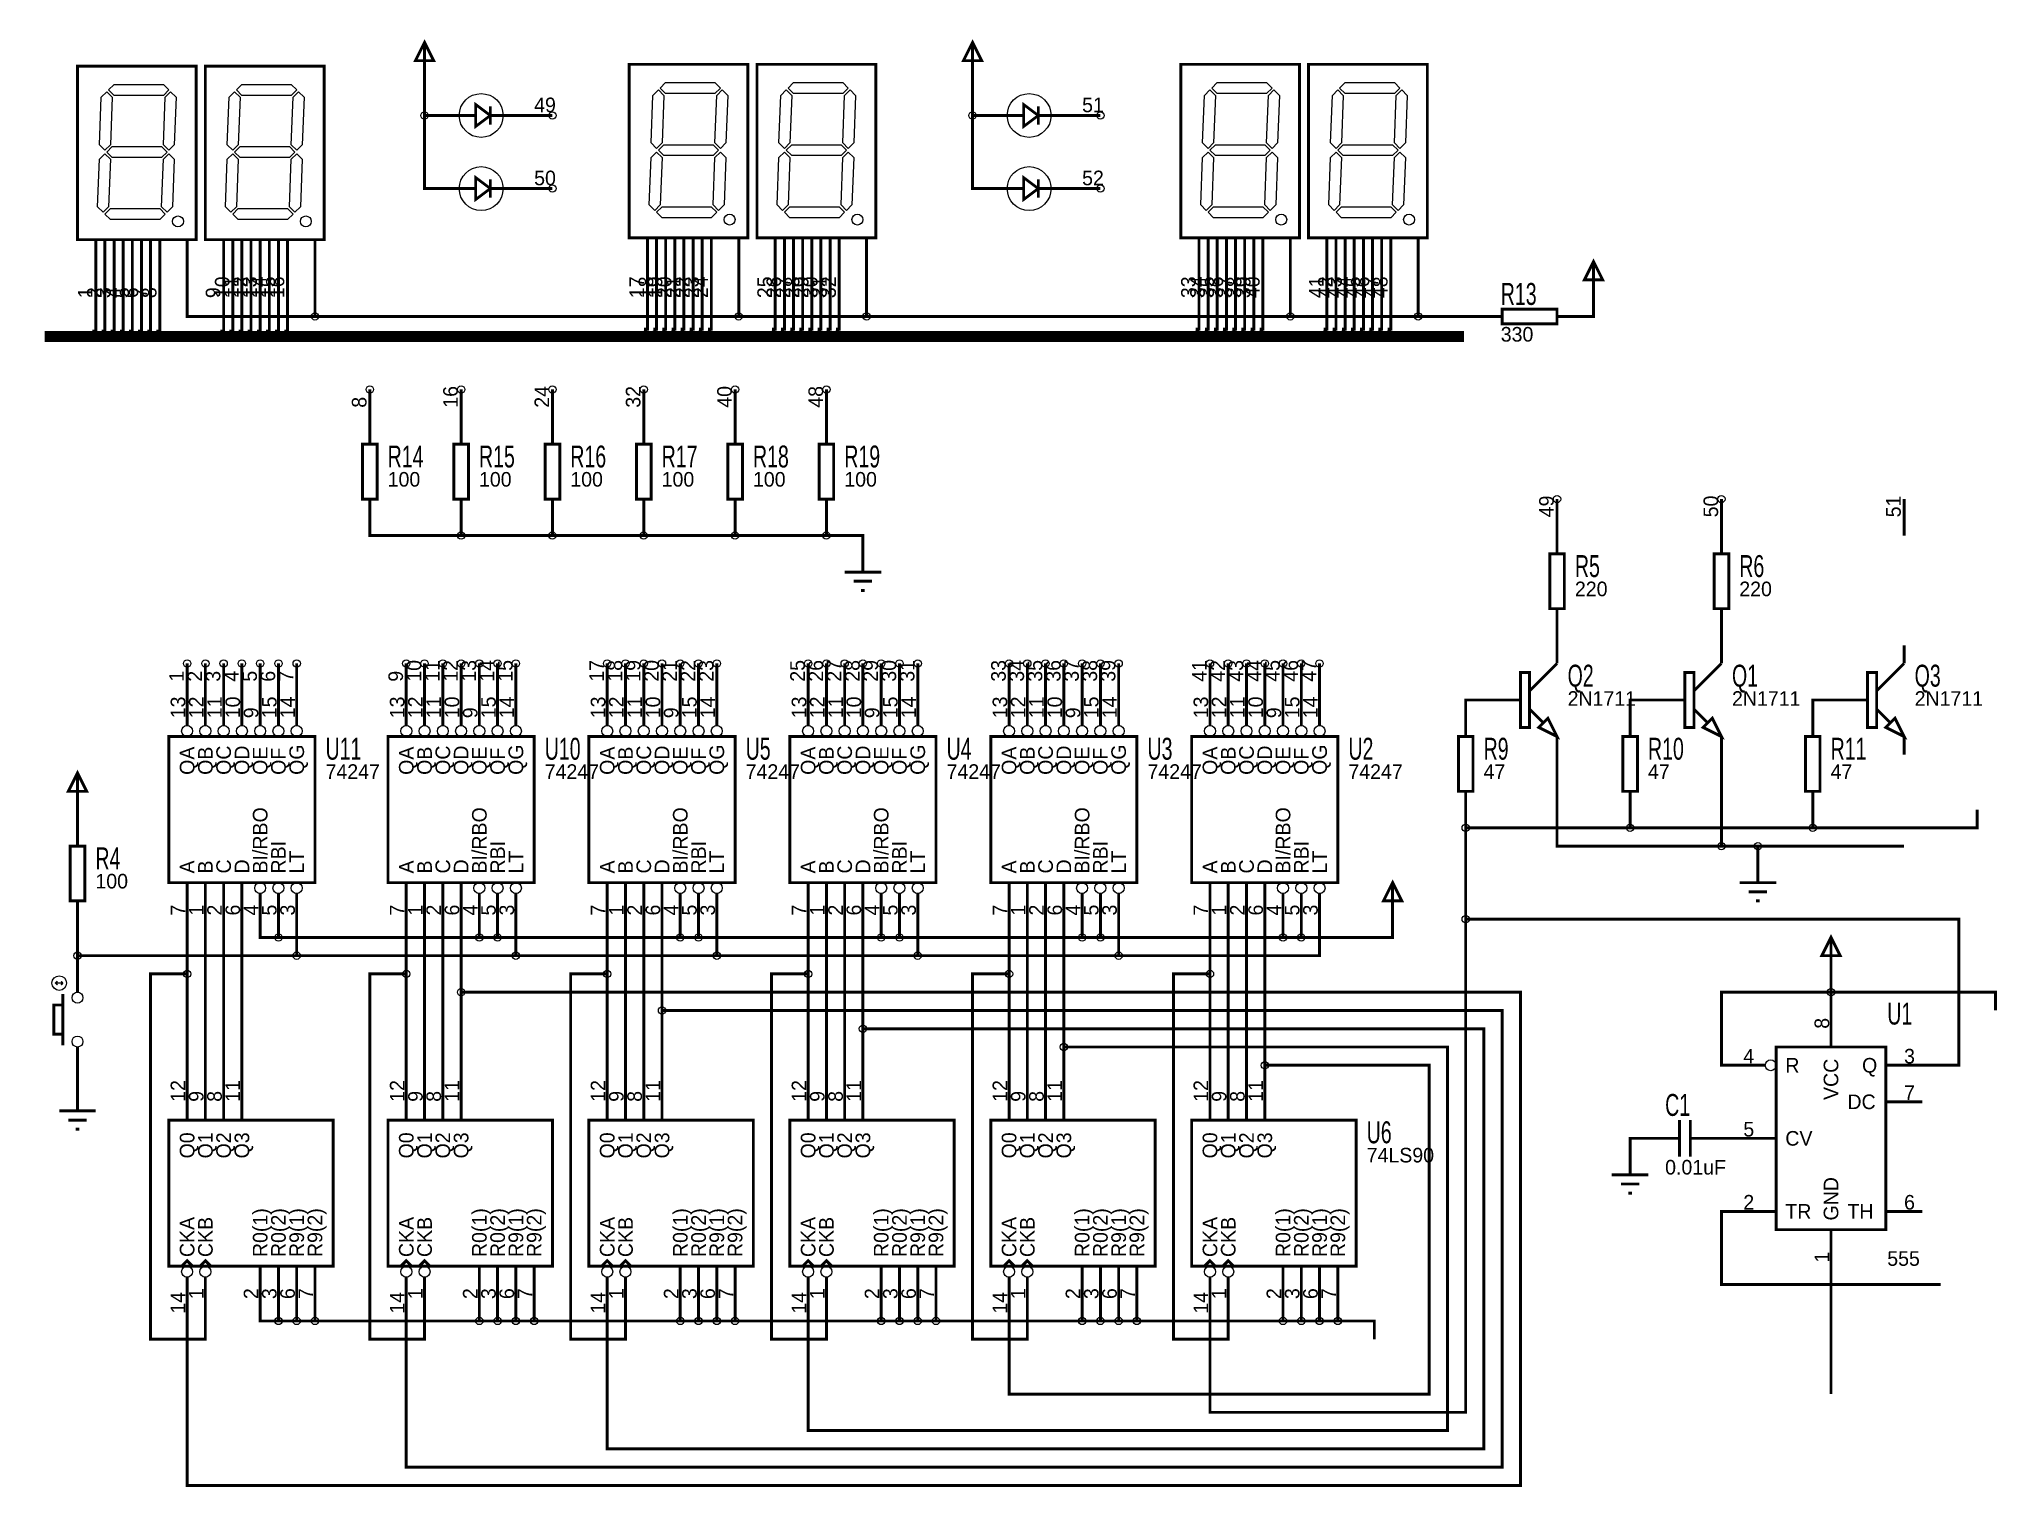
# Model space of a CAD drawing. Header units: inches. Extents: x -5.1 to 5.6, y -4.4 to 3.5.
import ezdxf

# ---------------------------------------------------------------- set-up
doc = ezdxf.new("R2010")
doc.units = ezdxf.units.IN
doc.layers.get('0').update_dxf_attribs({"linetype": 'CONTINUOUS'})

msp = doc.modelspace()

# ---------------------------------------------------------------- texts
for s, p in [('49', (-2.4, 3.118)), ('51', (0.6, 3.118)), ('50', (-2.4, 2.718)), ('52', (0.6, 2.718)), ('330', (2.892, 1.862)), ('100', (-3.202, 1.068)), ('100', (-2.702, 1.068)), ('100', (-2.202, 1.068)), ('100', (-1.702, 1.068)), ('100', (-1.202, 1.068)), ('100', (-0.702, 1.068)), ('220', (3.298, 0.468)), ('220', (4.198, 0.468)), ('2N1711', (3.258, -0.132)), ('2N1711', (4.158, -0.132)), ('2N1711', (5.158, -0.132)), ('74247', (-3.542, -0.532)), ('74247', (-2.342, -0.532)), ('74247', (-1.242, -0.532)), ('74247', (-0.142, -0.532)), ('74247', (0.958, -0.532)), ('74247', (2.058, -0.532)), ('47', (2.798, -0.532)), ('47', (3.698, -0.532)), ('47', (4.698, -0.532)), ('100', (-4.802, -1.132)), ('4', (4.22, -2.09)), ('3', (5.1, -2.09)), ('R', (4.45, -2.14)), ('Q', (4.87, -2.14)), ('7', (5.1, -2.29)), ('DC', (4.79, -2.34)), ('5', (4.22, -2.49)), ('CV', (4.45, -2.54)), ('74LS90', (2.158, -2.632)), ('0.01uF', (3.792, -2.698)), ('2', (4.22, -2.89)), ('TR', (4.45, -2.94)), ('TH', (4.79, -2.94)), ('6', (5.1, -2.89)), ('555', (5.008, -3.198))]:
    msp.add_text(s, height=0.08).set_placement(p)
for s, p in [('1', (-4.818, 2.1)), ('2', (-4.768, 2.1)), ('3', (-4.718, 2.1)), ('4', (-4.668, 2.1)), ('5', (-4.618, 2.1)), ('6', (-4.568, 2.1)), ('7', (-4.518, 2.1)), ('8', (-4.468, 2.1)), ('9', (-4.118, 2.1)), ('10', (-4.068, 2.1)), ('11', (-4.018, 2.1)), ('12', (-3.968, 2.1)), ('13', (-3.918, 2.1)), ('14', (-3.868, 2.1)), ('15', (-3.818, 2.1)), ('16', (-3.768, 2.1)), ('17', (-1.798, 2.1)), ('18', (-1.748, 2.1)), ('19', (-1.698, 2.1)), ('20', (-1.648, 2.1)), ('21', (-1.598, 2.1)), ('22', (-1.548, 2.1)), ('23', (-1.498, 2.1)), ('24', (-1.448, 2.1)), ('25', (-1.098, 2.1)), ('26', (-1.048, 2.1)), ('27', (-0.998, 2.1)), ('28', (-0.948, 2.1)), ('29', (-0.898, 2.1)), ('30', (-0.848, 2.1)), ('31', (-0.798, 2.1)), ('32', (-0.748, 2.1)), ('33', (1.222, 2.1)), ('34', (1.272, 2.1)), ('35', (1.322, 2.1)), ('36', (1.372, 2.1)), ('37', (1.422, 2.1)), ('38', (1.472, 2.1)), ('39', (1.522, 2.1)), ('40', (1.572, 2.1)), ('41', (1.922, 2.1)), ('42', (1.972, 2.1)), ('43', (2.022, 2.1)), ('44', (2.072, 2.1)), ('45', (2.122, 2.1)), ('46', (2.172, 2.1)), ('47', (2.222, 2.1)), ('48', (2.272, 2.1)), ('16', (-2.818, 1.5)), ('24', (-2.318, 1.5)), ('32', (-1.818, 1.5)), ('40', (-1.318, 1.5)), ('48', (-0.818, 1.5)), ('8', (-3.318, 1.5)), ('49', (3.182, 0.9)), ('50', (4.082, 0.9)), ('51', (5.082, 0.9)), ('10', (-3.018, 0)), ('11', (-2.918, 0)), ('12', (-2.818, 0)), ('13', (-2.718, 0)), ('14', (-2.618, 0)), ('15', (-2.518, 0)), ('17', (-2.018, 0)), ('18', (-1.918, 0)), ('19', (-1.818, 0)), ('20', (-1.718, 0)), ('21', (-1.618, 0)), ('22', (-1.518, 0)), ('23', (-1.418, 0)), ('25', (-0.918, 0)), ('26', (-0.818, 0)), ('27', (-0.718, 0)), ('28', (-0.618, 0)), ('29', (-0.518, 0)), ('30', (-0.418, 0)), ('31', (-0.318, 0)), ('33', (0.182, 0)), ('34', (0.282, 0)), ('35', (0.382, 0)), ('36', (0.482, 0)), ('37', (0.582, 0)), ('38', (0.682, 0)), ('39', (0.782, 0)), ('41', (1.282, 0)), ('42', (1.382, 0)), ('43', (1.482, 0)), ('44', (1.582, 0)), ('45', (1.682, 0)), ('46', (1.782, 0)), ('47', (1.882, 0)), ('1', (-4.318, 0)), ('2', (-4.218, 0)), ('3', (-4.118, 0)), ('4', (-4.018, 0)), ('5', (-3.918, 0)), ('6', (-3.818, 0)), ('7', (-3.718, 0)), ('9', (-3.118, 0)), ('13', (-4.31, -0.2)), ('12', (-4.21, -0.2)), ('11', (-4.11, -0.2)), ('10', (-4.01, -0.2)), ('15', (-3.81, -0.2)), ('14', (-3.71, -0.2)), ('13', (-3.11, -0.2)), ('12', (-3.01, -0.2)), ('11', (-2.91, -0.2)), ('10', (-2.81, -0.2)), ('15', (-2.61, -0.2)), ('14', (-2.51, -0.2)), ('13', (-2.01, -0.2)), ('12', (-1.91, -0.2)), ('11', (-1.81, -0.2)), ('10', (-1.71, -0.2)), ('15', (-1.51, -0.2)), ('14', (-1.41, -0.2)), ('13', (-0.91, -0.2)), ('12', (-0.81, -0.2)), ('11', (-0.71, -0.2)), ('10', (-0.61, -0.2)), ('15', (-0.41, -0.2)), ('14', (-0.31, -0.2)), ('13', (0.19, -0.2)), ('12', (0.29, -0.2)), ('11', (0.39, -0.2)), ('10', (0.49, -0.2)), ('15', (0.69, -0.2)), ('14', (0.79, -0.2)), ('13', (1.29, -0.2)), ('12', (1.39, -0.2)), ('11', (1.49, -0.2)), ('10', (1.59, -0.2)), ('15', (1.79, -0.2)), ('14', (1.89, -0.2)), ('9', (-3.91, -0.2)), ('9', (-2.71, -0.2)), ('9', (-1.61, -0.2)), ('9', (-0.51, -0.2)), ('9', (0.59, -0.2)), ('9', (1.69, -0.2)), ('QA', (-4.26, -0.51)), ('QB', (-4.16, -0.51)), ('QC', (-4.06, -0.51)), ('QD', (-3.96, -0.51)), ('QE', (-3.86, -0.51)), ('QF', (-3.76, -0.51)), ('QG', (-3.66, -0.51)), ('QA', (-3.06, -0.51)), ('QB', (-2.96, -0.51)), ('QC', (-2.86, -0.51)), ('QD', (-2.76, -0.51)), ('QE', (-2.66, -0.51)), ('QF', (-2.56, -0.51)), ('QG', (-2.46, -0.51)), ('QA', (-1.96, -0.51)), ('QB', (-1.86, -0.51)), ('QC', (-1.76, -0.51)), ('QD', (-1.66, -0.51)), ('QE', (-1.56, -0.51)), ('QF', (-1.46, -0.51)), ('QG', (-1.36, -0.51)), ('QA', (-0.86, -0.51)), ('QB', (-0.76, -0.51)), ('QC', (-0.66, -0.51)), ('QD', (-0.56, -0.51)), ('QE', (-0.46, -0.51)), ('QF', (-0.36, -0.51)), ('QG', (-0.26, -0.51)), ('QA', (0.24, -0.51)), ('QB', (0.34, -0.51)), ('QC', (0.44, -0.51)), ('QD', (0.54, -0.51)), ('QE', (0.64, -0.51)), ('QF', (0.74, -0.51)), ('QG', (0.84, -0.51)), ('QA', (1.34, -0.51)), ('QB', (1.44, -0.51)), ('QC', (1.54, -0.51)), ('QD', (1.64, -0.51)), ('QE', (1.74, -0.51)), ('QF', (1.84, -0.51)), ('QG', (1.94, -0.51)), ('BI/RBO', (-3.86, -1.05)), ('BI/RBO', (-2.66, -1.05)), ('BI/RBO', (-1.56, -1.05)), ('BI/RBO', (-0.46, -1.05)), ('BI/RBO', (0.64, -1.05)), ('BI/RBO', (1.74, -1.05)), ('RBI', (-3.76, -1.05)), ('LT', (-3.66, -1.05)), ('RBI', (-2.56, -1.05)), ('LT', (-2.46, -1.05)), ('RBI', (-1.46, -1.05)), ('LT', (-1.36, -1.05)), ('RBI', (-0.36, -1.05)), ('LT', (-0.26, -1.05)), ('RBI', (0.74, -1.05)), ('LT', (0.84, -1.05)), ('RBI', (1.84, -1.05)), ('LT', (1.94, -1.05)), ('A', (-4.26, -1.05)), ('B', (-4.16, -1.05)), ('C', (-4.06, -1.05)), ('D', (-3.96, -1.05)), ('A', (-3.06, -1.05)), ('B', (-2.96, -1.05)), ('C', (-2.86, -1.05)), ('D', (-2.76, -1.05)), ('A', (-1.96, -1.05)), ('B', (-1.86, -1.05)), ('C', (-1.76, -1.05)), ('D', (-1.66, -1.05)), ('A', (-0.86, -1.05)), ('B', (-0.76, -1.05)), ('C', (-0.66, -1.05)), ('D', (-0.56, -1.05)), ('A', (0.24, -1.05)), ('B', (0.34, -1.05)), ('C', (0.44, -1.05)), ('D', (0.54, -1.05)), ('A', (1.34, -1.05)), ('B', (1.44, -1.05)), ('C', (1.54, -1.05)), ('D', (1.64, -1.05)), ('7', (-4.31, -1.28)), ('1', (-4.21, -1.28)), ('2', (-4.11, -1.28)), ('6', (-4.01, -1.28)), ('4', (-3.91, -1.28)), ('5', (-3.81, -1.28)), ('3', (-3.71, -1.28)), ('7', (-3.11, -1.28)), ('1', (-3.01, -1.28)), ('2', (-2.91, -1.28)), ('6', (-2.81, -1.28)), ('4', (-2.71, -1.28)), ('5', (-2.61, -1.28)), ('3', (-2.51, -1.28)), ('7', (-2.01, -1.28)), ('1', (-1.91, -1.28)), ('2', (-1.81, -1.28)), ('6', (-1.71, -1.28)), ('4', (-1.61, -1.28)), ('5', (-1.51, -1.28)), ('3', (-1.41, -1.28)), ('7', (-0.91, -1.28)), ('1', (-0.81, -1.28)), ('2', (-0.71, -1.28)), ('6', (-0.61, -1.28)), ('4', (-0.51, -1.28)), ('5', (-0.41, -1.28)), ('3', (-0.31, -1.28)), ('7', (0.19, -1.28)), ('1', (0.29, -1.28)), ('2', (0.39, -1.28)), ('6', (0.49, -1.28)), ('4', (0.59, -1.28)), ('5', (0.69, -1.28)), ('3', (0.79, -1.28)), ('7', (1.29, -1.28)), ('1', (1.39, -1.28)), ('2', (1.49, -1.28)), ('6', (1.59, -1.28)), ('4', (1.69, -1.28)), ('5', (1.79, -1.28)), ('3', (1.89, -1.28)), ('8', (4.69, -1.9)), ('VCC', (4.74, -2.29)), ('12', (-4.31, -2.3)), ('9', (-4.21, -2.3)), ('8', (-4.11, -2.3)), ('11', (-4.01, -2.3)), ('12', (-3.11, -2.3)), ('9', (-3.01, -2.3)), ('8', (-2.91, -2.3)), ('11', (-2.81, -2.3)), ('12', (-2.01, -2.3)), ('9', (-1.91, -2.3)), ('8', (-1.81, -2.3)), ('11', (-1.71, -2.3)), ('12', (-0.91, -2.3)), ('9', (-0.81, -2.3)), ('8', (-0.71, -2.3)), ('11', (-0.61, -2.3)), ('12', (0.19, -2.3)), ('9', (0.29, -2.3)), ('8', (0.39, -2.3)), ('11', (0.49, -2.3)), ('12', (1.29, -2.3)), ('9', (1.39, -2.3)), ('8', (1.49, -2.3)), ('11', (1.59, -2.3)), ('Q0', (-4.26, -2.61)), ('Q1', (-4.16, -2.61)), ('Q2', (-4.06, -2.61)), ('Q3', (-3.96, -2.61)), ('Q0', (-3.06, -2.61)), ('Q1', (-2.96, -2.61)), ('Q2', (-2.86, -2.61)), ('Q3', (-2.76, -2.61)), ('Q0', (-1.96, -2.61)), ('Q1', (-1.86, -2.61)), ('Q2', (-1.76, -2.61)), ('Q3', (-1.66, -2.61)), ('Q0', (-0.86, -2.61)), ('Q1', (-0.76, -2.61)), ('Q2', (-0.66, -2.61)), ('Q3', (-0.56, -2.61)), ('Q0', (0.24, -2.61)), ('Q1', (0.34, -2.61)), ('Q2', (0.44, -2.61)), ('Q3', (0.54, -2.61)), ('Q0', (1.34, -2.61)), ('Q1', (1.44, -2.61)), ('Q2', (1.54, -2.61)), ('Q3', (1.64, -2.61)), ('GND', (4.74, -2.95)), ('R0(1)', (-3.86, -3.15)), ('R0(2)', (-3.76, -3.15)), ('R9(1)', (-3.66, -3.15)), ('R9(2)', (-3.56, -3.15)), ('R0(1)', (-2.66, -3.15)), ('R0(2)', (-2.56, -3.15)), ('R9(1)', (-2.46, -3.15)), ('R9(2)', (-2.36, -3.15)), ('R0(1)', (-1.56, -3.15)), ('R0(2)', (-1.46, -3.15)), ('R9(1)', (-1.36, -3.15)), ('R9(2)', (-1.26, -3.15)), ('R0(1)', (-0.46, -3.15)), ('R0(2)', (-0.36, -3.15)), ('R9(1)', (-0.26, -3.15)), ('R9(2)', (-0.16, -3.15)), ('R0(1)', (0.64, -3.15)), ('R0(2)', (0.74, -3.15)), ('R9(1)', (0.84, -3.15)), ('R9(2)', (0.94, -3.15)), ('R0(1)', (1.74, -3.15)), ('R0(2)', (1.84, -3.15)), ('R9(1)', (1.94, -3.15)), ('R9(2)', (2.04, -3.15)), ('CKA', (-4.26, -3.15)), ('CKB', (-4.16, -3.15)), ('CKA', (-3.06, -3.15)), ('CKB', (-2.96, -3.15)), ('CKA', (-1.96, -3.15)), ('CKB', (-1.86, -3.15)), ('CKA', (-0.86, -3.15)), ('CKB', (-0.76, -3.15)), ('CKA', (0.24, -3.15)), ('CKB', (0.34, -3.15)), ('CKA', (1.34, -3.15)), ('CKB', (1.44, -3.15)), ('1', (4.69, -3.18)), ('14', (-4.31, -3.46)), ('1', (-4.21, -3.38)), ('2', (-3.91, -3.38)), ('3', (-3.81, -3.38)), ('6', (-3.71, -3.38)), ('7', (-3.61, -3.38)), ('14', (-3.11, -3.46)), ('1', (-3.01, -3.38)), ('2', (-2.71, -3.38)), ('3', (-2.61, -3.38)), ('6', (-2.51, -3.38)), ('7', (-2.41, -3.38)), ('14', (-2.01, -3.46)), ('1', (-1.91, -3.38)), ('2', (-1.61, -3.38)), ('3', (-1.51, -3.38)), ('6', (-1.41, -3.38)), ('7', (-1.31, -3.38)), ('14', (-0.91, -3.46)), ('1', (-0.81, -3.38)), ('2', (-0.51, -3.38)), ('3', (-0.41, -3.38)), ('6', (-0.31, -3.38)), ('7', (-0.21, -3.38)), ('14', (0.19, -3.46)), ('1', (0.29, -3.38)), ('2', (0.59, -3.38)), ('3', (0.69, -3.38)), ('6', (0.79, -3.38)), ('7', (0.89, -3.38)), ('14', (1.29, -3.46)), ('1', (1.39, -3.38)), ('2', (1.69, -3.38)), ('3', (1.79, -3.38)), ('6', (1.89, -3.38)), ('7', (1.99, -3.38))]:
    msp.add_text(s, height=0.08, rotation=90).set_placement(p)
at = {"width": 0.666667}
for s, p in [('R13', (2.892, 2.063)), ('R14', (-3.202, 1.173)), ('R15', (-2.702, 1.173)), ('R16', (-2.202, 1.173)), ('R17', (-1.702, 1.173)), ('R18', (-1.202, 1.173)), ('R19', (-0.702, 1.173)), ('R5', (3.298, 0.573)), ('R6', (4.198, 0.573)), ('Q2', (3.258, -0.027)), ('Q1', (4.158, -0.027)), ('Q3', (5.158, -0.027)), ('U11', (-3.542, -0.427)), ('U10', (-2.342, -0.427)), ('U5', (-1.242, -0.427)), ('U4', (-0.142, -0.427)), ('U3', (0.958, -0.427)), ('U2', (2.058, -0.427)), ('R9', (2.798, -0.427)), ('R10', (3.698, -0.427)), ('R11', (4.698, -0.427)), ('R4', (-4.802, -1.027)), ('U1', (5.008, -1.877)), ('C1', (3.792, -2.377)), ('U6', (2.158, -2.527))]:
    msp.add_text(s, height=0.12, dxfattribs=at).set_placement(p)

# ---------------------------------------------------------------- linework, layer by layer
for points, const_width in [([(-3.05, 3.4), (-3, 3.5), (-2.95, 3.4), (-3.05, 3.4)], 0.016), ([(-3, 3.3), (-3, 3.5)], 0.016), ([(-0.05, 3.4), (0, 3.5), (0.05, 3.4), (-0.05, 3.4)], 0.016), ([(0, 3.3), (0, 3.5)], 0.016), ([(-4.9, 2.42), (-4.25, 2.42), (-4.25, 3.37), (-4.9, 3.37), (-4.9, 2.42)], 0.016), ([(-4.2, 2.42), (-3.55, 2.42), (-3.55, 3.37), (-4.2, 3.37), (-4.2, 2.42)], 0.016), ([(-1.88, 2.43), (-1.23, 2.43), (-1.23, 3.38), (-1.88, 3.38), (-1.88, 2.43)], 0.016), ([(-1.18, 2.43), (-0.53, 2.43), (-0.53, 3.38), (-1.18, 3.38), (-1.18, 2.43)], 0.016), ([(1.14, 2.43), (1.79, 2.43), (1.79, 3.38), (1.14, 3.38), (1.14, 2.43)], 0.016), ([(1.84, 2.43), (2.49, 2.43), (2.49, 3.38), (1.84, 3.38), (1.84, 2.43)], 0.016), ([(-3, 3.3), (-3, 3.1)], 0.016), ([(0, 3.3), (0, 3.1)], 0.016), ([(-2.64, 3.1), (-2.72, 3.16), (-2.72, 3.04), (-2.64, 3.1)], 0.015), ([(-2.64, 3.05), (-2.64, 3.15)], 0.015), ([(0.36, 3.1), (0.28, 3.16), (0.28, 3.04), (0.36, 3.1)], 0.015), ([(0.36, 3.05), (0.36, 3.15)], 0.015), ([(-2.89, 3.1), (-3, 3.1)], 0.016), ([(-2.89, 2.7), (-3, 2.7), (-3, 3.1)], 0.016), ([(-2.89, 3.1), (-2.79, 3.1)], 0.016), ([(-2.79, 3.1), (-2.72, 3.1)], 0.016), ([(-2.64, 3.1), (-2.59, 3.1)], 0.016), ([(-2.49, 3.1), (-2.59, 3.1)], 0.016), ([(-2.49, 3.1), (-2.3, 3.1)], 0.016), ([(0.11, 3.1), (0, 3.1)], 0.016), ([(0.11, 2.7), (0, 2.7), (0, 3.1)], 0.016), ([(0.11, 3.1), (0.21, 3.1)], 0.016), ([(0.21, 3.1), (0.28, 3.1)], 0.016), ([(0.36, 3.1), (0.41, 3.1)], 0.016), ([(0.51, 3.1), (0.41, 3.1)], 0.016), ([(0.51, 3.1), (0.7, 3.1)], 0.016), ([(-2.89, 2.7), (-2.79, 2.7)], 0.016), ([(-2.79, 2.7), (-2.72, 2.7)], 0.016), ([(-2.64, 2.7), (-2.72, 2.76), (-2.72, 2.64), (-2.64, 2.7)], 0.015), ([(-2.64, 2.7), (-2.59, 2.7)], 0.016), ([(-2.64, 2.65), (-2.64, 2.75)], 0.015), ([(-2.49, 2.7), (-2.59, 2.7)], 0.016), ([(-2.49, 2.7), (-2.3, 2.7)], 0.016), ([(0.11, 2.7), (0.21, 2.7)], 0.016), ([(0.21, 2.7), (0.28, 2.7)], 0.016), ([(0.36, 2.7), (0.28, 2.76), (0.28, 2.64), (0.36, 2.7)], 0.015), ([(0.36, 2.65), (0.36, 2.75)], 0.015), ([(0.36, 2.7), (0.41, 2.7)], 0.016), ([(0.51, 2.7), (0.41, 2.7)], 0.016), ([(0.51, 2.7), (0.7, 2.7)], 0.016), ([(-4.8, 2.22), (-4.8, 2.42)], 0.016), ([(-4.75, 2.22), (-4.75, 2.42)], 0.016), ([(-4.7, 2.22), (-4.7, 2.42)], 0.016), ([(-4.65, 2.22), (-4.65, 2.42)], 0.016), ([(-4.6, 2.22), (-4.6, 2.42)], 0.016), ([(-4.55, 2.22), (-4.55, 2.42)], 0.016), ([(-4.5, 2.22), (-4.5, 2.42)], 0.016), ([(-4.45, 2.22), (-4.45, 2.42)], 0.016), ([(-4.3, 2.22), (-4.3, 2.42)], 0.016), ([(-4.1, 2.22), (-4.1, 2.42)], 0.016), ([(-4.05, 2.22), (-4.05, 2.42)], 0.016), ([(-4, 2.22), (-4, 2.42)], 0.016), ([(-3.95, 2.22), (-3.95, 2.42)], 0.016), ([(-3.9, 2.22), (-3.9, 2.42)], 0.016), ([(-3.85, 2.22), (-3.85, 2.42)], 0.016), ([(-3.8, 2.22), (-3.8, 2.42)], 0.016), ([(-3.75, 2.22), (-3.75, 2.42)], 0.016), ([(-3.6, 2.22), (-3.6, 2.42)], 0.016), ([(-1.78, 2.23), (-1.78, 2.43)], 0.016), ([(-1.73, 2.23), (-1.73, 2.43)], 0.016), ([(-1.68, 2.23), (-1.68, 2.43)], 0.016), ([(-1.63, 2.23), (-1.63, 2.43)], 0.016), ([(-1.58, 2.23), (-1.58, 2.43)], 0.016), ([(-1.53, 2.23), (-1.53, 2.43)], 0.016), ([(-1.48, 2.23), (-1.48, 2.43)], 0.016), ([(-1.43, 2.23), (-1.43, 2.43)], 0.016), ([(-1.28, 2.23), (-1.28, 2.43)], 0.016), ([(-1.08, 2.23), (-1.08, 2.43)], 0.016), ([(-1.03, 2.23), (-1.03, 2.43)], 0.016), ([(-0.98, 2.23), (-0.98, 2.43)], 0.016), ([(-0.93, 2.23), (-0.93, 2.43)], 0.016), ([(-0.88, 2.23), (-0.88, 2.43)], 0.016), ([(-0.83, 2.23), (-0.83, 2.43)], 0.016), ([(-0.78, 2.23), (-0.78, 2.43)], 0.016), ([(-0.73, 2.23), (-0.73, 2.43)], 0.016), ([(-0.58, 2.23), (-0.58, 2.43)], 0.016), ([(1.24, 2.23), (1.24, 2.43)], 0.016), ([(1.29, 2.23), (1.29, 2.43)], 0.016), ([(1.34, 2.23), (1.34, 2.43)], 0.016), ([(1.39, 2.23), (1.39, 2.43)], 0.016), ([(1.44, 2.23), (1.44, 2.43)], 0.016), ([(1.49, 2.23), (1.49, 2.43)], 0.016), ([(1.54, 2.23), (1.54, 2.43)], 0.016), ([(1.59, 2.23), (1.59, 2.43)], 0.016), ([(1.74, 2.23), (1.74, 2.43)], 0.016), ([(1.94, 2.23), (1.94, 2.43)], 0.016), ([(1.99, 2.23), (1.99, 2.43)], 0.016), ([(2.04, 2.23), (2.04, 2.43)], 0.016), ([(2.09, 2.23), (2.09, 2.43)], 0.016), ([(2.14, 2.23), (2.14, 2.43)], 0.016), ([(2.19, 2.23), (2.19, 2.43)], 0.016), ([(2.24, 2.23), (2.24, 2.43)], 0.016), ([(2.29, 2.23), (2.29, 2.43)], 0.016), ([(2.44, 2.23), (2.44, 2.43)], 0.016), ([(3.35, 2.2), (3.4, 2.3), (3.45, 2.2), (3.35, 2.2)], 0.016), ([(3.4, 2.1), (3.4, 2.3)], 0.016), ([(-4.8, 2.22), (-4.8, 1.92), (-4.81, 1.92), (-4.81, 1.89)], 0.016), ([(-4.75, 2.22), (-4.75, 1.92), (-4.76, 1.92), (-4.76, 1.89)], 0.016), ([(-4.7, 2.22), (-4.7, 1.92), (-4.71, 1.92), (-4.71, 1.89)], 0.016), ([(-4.65, 2.22), (-4.65, 1.92), (-4.66, 1.92), (-4.66, 1.89)], 0.016), ([(-4.6, 2.22), (-4.6, 1.92), (-4.61, 1.92), (-4.61, 1.89)], 0.016), ([(-4.55, 2.22), (-4.55, 1.92), (-4.56, 1.92), (-4.56, 1.89)], 0.016), ([(-4.5, 2.22), (-4.5, 1.92), (-4.51, 1.92), (-4.51, 1.89)], 0.016), ([(-4.45, 2.22), (-4.45, 1.92), (-4.46, 1.92), (-4.46, 1.89)], 0.016), ([(-4.3, 2.22), (-4.3, 2), (-3.6, 2)], 0.016), ([(-4.1, 2.22), (-4.1, 1.92), (-4.11, 1.92), (-4.11, 1.89)], 0.016), ([(-4.05, 2.22), (-4.05, 1.92), (-4.06, 1.92), (-4.06, 1.89)], 0.016), ([(-4, 2.22), (-4, 1.92), (-4.01, 1.92), (-4.01, 1.89)], 0.016), ([(-3.95, 2.22), (-3.95, 1.92), (-3.96, 1.92), (-3.96, 1.89)], 0.016), ([(-3.9, 2.22), (-3.9, 1.92), (-3.91, 1.92), (-3.91, 1.89)], 0.016), ([(-3.85, 2.22), (-3.85, 1.92), (-3.86, 1.92), (-3.86, 1.89)], 0.016), ([(-3.8, 2.22), (-3.8, 1.92), (-3.81, 1.92), (-3.81, 1.89)], 0.016), ([(-3.75, 2.22), (-3.75, 1.92), (-3.76, 1.92), (-3.76, 1.89)], 0.016), ([(-3.6, 2.22), (-3.6, 2)], 0.016), ([(-1.78, 2.23), (-1.78, 1.93), (-1.79, 1.93), (-1.79, 1.9)], 0.016), ([(-1.73, 2.23), (-1.73, 1.93), (-1.74, 1.93), (-1.74, 1.9)], 0.016), ([(-1.68, 2.23), (-1.68, 1.93), (-1.69, 1.93), (-1.69, 1.9)], 0.016), ([(-1.63, 2.23), (-1.63, 1.93), (-1.64, 1.93), (-1.64, 1.9)], 0.016), ([(-1.58, 2.23), (-1.58, 1.93), (-1.59, 1.93), (-1.59, 1.9)], 0.016), ([(-1.53, 2.23), (-1.53, 1.93), (-1.54, 1.93), (-1.54, 1.9)], 0.016), ([(-1.48, 2.23), (-1.48, 1.93), (-1.49, 1.93), (-1.49, 1.9)], 0.016), ([(-1.43, 2.23), (-1.43, 1.93), (-1.44, 1.93), (-1.44, 1.9)], 0.016), ([(-1.28, 2.23), (-1.28, 2)], 0.016), ([(-1.08, 2.23), (-1.08, 1.93), (-1.09, 1.93), (-1.09, 1.9)], 0.016), ([(-1.03, 2.23), (-1.03, 1.93), (-1.04, 1.93), (-1.04, 1.9)], 0.016), ([(-0.98, 2.23), (-0.98, 1.93), (-0.99, 1.93), (-0.99, 1.9)], 0.016), ([(-0.93, 2.23), (-0.93, 1.93), (-0.94, 1.93), (-0.94, 1.9)], 0.016), ([(-0.88, 2.23), (-0.88, 1.93), (-0.89, 1.93), (-0.89, 1.9)], 0.016), ([(-0.83, 2.23), (-0.83, 1.93), (-0.84, 1.93), (-0.84, 1.9)], 0.016), ([(-0.78, 2.23), (-0.78, 1.93), (-0.79, 1.93), (-0.79, 1.9)], 0.016), ([(-0.73, 2.23), (-0.73, 1.93), (-0.74, 1.93), (-0.74, 1.9)], 0.016), ([(-0.58, 2.23), (-0.58, 2)], 0.016), ([(1.24, 2.23), (1.24, 1.93), (1.23, 1.93), (1.23, 1.9)], 0.016), ([(1.29, 2.23), (1.29, 1.93), (1.28, 1.93), (1.28, 1.9)], 0.016), ([(1.34, 2.23), (1.34, 1.93), (1.33, 1.93), (1.33, 1.9)], 0.016), ([(1.39, 2.23), (1.39, 1.93), (1.38, 1.93), (1.38, 1.9)], 0.016), ([(1.44, 2.23), (1.44, 1.93), (1.43, 1.93), (1.43, 1.9)], 0.016), ([(1.49, 2.23), (1.49, 1.93), (1.48, 1.93), (1.48, 1.9)], 0.016), ([(1.54, 2.23), (1.54, 1.93), (1.53, 1.93), (1.53, 1.9)], 0.016), ([(1.59, 2.23), (1.59, 1.93), (1.58, 1.93), (1.58, 1.9)], 0.016), ([(1.74, 2.23), (1.74, 2)], 0.016), ([(1.94, 2.23), (1.94, 1.93), (1.93, 1.93), (1.93, 1.9)], 0.016), ([(1.99, 2.23), (1.99, 1.93), (1.98, 1.93), (1.98, 1.9)], 0.016), ([(2.04, 2.23), (2.04, 1.93), (2.03, 1.93), (2.03, 1.9)], 0.016), ([(2.09, 2.23), (2.09, 1.93), (2.08, 1.93), (2.08, 1.9)], 0.016), ([(2.14, 2.23), (2.14, 1.93), (2.13, 1.93), (2.13, 1.9)], 0.016), ([(2.19, 2.23), (2.19, 1.93), (2.18, 1.93), (2.18, 1.9)], 0.016), ([(2.24, 2.23), (2.24, 1.93), (2.23, 1.93), (2.23, 1.9)], 0.016), ([(2.29, 2.23), (2.29, 1.93), (2.28, 1.93), (2.28, 1.9)], 0.016), ([(2.44, 2.23), (2.44, 2)], 0.016), ([(2.9, 1.96), (3.2, 1.96), (3.2, 2.04), (2.9, 2.04), (2.9, 1.96)], 0.016), ([(3.3, 2), (3.4, 2), (3.4, 2.1)], 0.016), ([(-3.6, 2), (-1.28, 2)], 0.016), ([(-1.28, 2), (-0.58, 2)], 0.016), ([(-0.58, 2), (1.74, 2)], 0.016), ([(1.74, 2), (2.44, 2)], 0.016), ([(2.44, 2), (2.8, 2)], 0.016), ([(2.8, 2), (2.9, 2)], 0.016), ([(3.3, 2), (3.2, 2)], 0.016), ([(-5.08, 1.89), (-4.81, 1.89)], 0.06), ([(-4.81, 1.89), (-4.76, 1.89)], 0.06), ([(-4.76, 1.89), (-4.71, 1.89)], 0.06), ([(-4.71, 1.89), (-4.66, 1.89)], 0.06), ([(-4.66, 1.89), (-4.61, 1.89)], 0.06), ([(-4.61, 1.89), (-4.56, 1.89)], 0.06), ([(-4.56, 1.89), (-4.51, 1.89)], 0.06), ([(-4.51, 1.89), (-4.46, 1.89)], 0.06), ([(-4.46, 1.89), (-4.11, 1.89)], 0.06), ([(-4.11, 1.89), (-4.06, 1.89)], 0.06), ([(-4.06, 1.89), (-4.01, 1.89)], 0.06), ([(-4.01, 1.89), (-3.96, 1.89)], 0.06), ([(-3.96, 1.89), (-3.91, 1.89)], 0.06), ([(-3.91, 1.89), (-3.86, 1.89)], 0.06), ([(-3.86, 1.89), (-3.81, 1.89)], 0.06), ([(-3.81, 1.89), (-3.76, 1.89)], 0.06), ([(2.69, 1.89), (-3.76, 1.89)], 0.06), ([(-3.3, 1.4), (-3.3, 1.6)], 0.016), ([(-2.8, 1.4), (-2.8, 1.6)], 0.016), ([(-2.3, 1.4), (-2.3, 1.6)], 0.016), ([(-1.8, 1.4), (-1.8, 1.6)], 0.016), ([(-1.3, 1.4), (-1.3, 1.6)], 0.016), ([(-0.8, 1.4), (-0.8, 1.6)], 0.016), ([(-3.3, 1.4), (-3.3, 1.3)], 0.016), ([(-2.8, 1.4), (-2.8, 1.3)], 0.016), ([(-2.3, 1.4), (-2.3, 1.3)], 0.016), ([(-1.8, 1.4), (-1.8, 1.3)], 0.016), ([(-1.3, 1.4), (-1.3, 1.3)], 0.016), ([(-0.8, 1.4), (-0.8, 1.3)], 0.016), ([(-3.34, 1), (-3.26, 1), (-3.26, 1.3), (-3.34, 1.3), (-3.34, 1)], 0.016), ([(-2.84, 1), (-2.76, 1), (-2.76, 1.3), (-2.84, 1.3), (-2.84, 1)], 0.016), ([(-2.34, 1), (-2.26, 1), (-2.26, 1.3), (-2.34, 1.3), (-2.34, 1)], 0.016), ([(-1.84, 1), (-1.76, 1), (-1.76, 1.3), (-1.84, 1.3), (-1.84, 1)], 0.016), ([(-1.34, 1), (-1.26, 1), (-1.26, 1.3), (-1.34, 1.3), (-1.34, 1)], 0.016), ([(-0.84, 1), (-0.76, 1), (-0.76, 1.3), (-0.84, 1.3), (-0.84, 1)], 0.016), ([(-3.3, 0.9), (-3.3, 1)], 0.016), ([(-2.8, 0.9), (-2.8, 1)], 0.016), ([(-2.3, 0.9), (-2.3, 1)], 0.016), ([(-1.8, 0.9), (-1.8, 1)], 0.016), ([(-1.3, 0.9), (-1.3, 1)], 0.016), ([(-0.8, 0.9), (-0.8, 1)], 0.016), ([(3.2, 0.8), (3.2, 1)], 0.016), ([(4.1, 0.8), (4.1, 1)], 0.016), ([(5.1, 0.8), (5.1, 1)], 0.016), ([(-3.3, 0.9), (-3.3, 0.8), (-2.8, 0.8)], 0.016), ([(-2.8, 0.9), (-2.8, 0.8)], 0.016), ([(-1.8, 0.9), (-1.8, 0.8), (-2.3, 0.8)], 0.016), ([(-2.3, 0.9), (-2.3, 0.8)], 0.016), ([(-1.3, 0.9), (-1.3, 0.8), (-1.8, 0.8)], 0.016), ([(-0.8, 0.9), (-0.8, 0.8), (-1.3, 0.8)], 0.016), ([(-2.3, 0.8), (-2.8, 0.8)], 0.016), ([(-0.6, 0.7), (-0.6, 0.8), (-0.8, 0.8)], 0.016), ([(3.2, 0.8), (3.2, 0.7)], 0.016), ([(4.1, 0.8), (4.1, 0.7)], 0.016), ([(-0.6, 0.7), (-0.6, 0.6)], 0.016), ([(3.16, 0.4), (3.24, 0.4), (3.24, 0.7), (3.16, 0.7), (3.16, 0.4)], 0.016), ([(4.06, 0.4), (4.14, 0.4), (4.14, 0.7), (4.06, 0.7), (4.06, 0.4)], 0.016), ([(-0.7, 0.6), (-0.5, 0.6)], 0.016), ([(-0.65, 0.55), (-0.55, 0.55)], 0.016), ([(-0.61, 0.5), (-0.59, 0.5)], 0.016), ([(3.2, 0.3), (3.2, 0.4)], 0.016), ([(4.1, 0.3), (4.1, 0.4)], 0.016), ([(3.2, 0.2), (3.2, 0.3)], 0.016), ([(4.1, 0.2), (4.1, 0.3)], 0.016), ([(-4.3, -0.1), (-4.3, 0.1)], 0.016), ([(-4.2, -0.1), (-4.2, 0.1)], 0.016), ([(-4.1, -0.1), (-4.1, 0.1)], 0.016), ([(-4, -0.1), (-4, 0.1)], 0.016), ([(-3.9, -0.1), (-3.9, 0.1)], 0.016), ([(-3.8, -0.1), (-3.8, 0.1)], 0.016), ([(-3.7, -0.1), (-3.7, 0.1)], 0.016), ([(-3.1, -0.1), (-3.1, 0.1)], 0.016), ([(-3, -0.1), (-3, 0.1)], 0.016), ([(-2.9, -0.1), (-2.9, 0.1)], 0.016), ([(-2.8, -0.1), (-2.8, 0.1)], 0.016), ([(-2.7, -0.1), (-2.7, 0.1)], 0.016), ([(-2.6, -0.1), (-2.6, 0.1)], 0.016), ([(-2.5, -0.1), (-2.5, 0.1)], 0.016), ([(-2, -0.1), (-2, 0.1)], 0.016), ([(-1.9, -0.1), (-1.9, 0.1)], 0.016), ([(-1.8, -0.1), (-1.8, 0.1)], 0.016), ([(-1.7, -0.1), (-1.7, 0.1)], 0.016), ([(-1.6, -0.1), (-1.6, 0.1)], 0.016), ([(-1.5, -0.1), (-1.5, 0.1)], 0.016), ([(-1.4, -0.1), (-1.4, 0.1)], 0.016), ([(-0.9, -0.1), (-0.9, 0.1)], 0.016), ([(-0.8, -0.1), (-0.8, 0.1)], 0.016), ([(-0.7, -0.1), (-0.7, 0.1)], 0.016), ([(-0.6, -0.1), (-0.6, 0.1)], 0.016), ([(-0.5, -0.1), (-0.5, 0.1)], 0.016), ([(-0.4, -0.1), (-0.4, 0.1)], 0.016), ([(-0.3, -0.1), (-0.3, 0.1)], 0.016), ([(0.2, -0.1), (0.2, 0.1)], 0.016), ([(0.3, -0.1), (0.3, 0.1)], 0.016), ([(0.4, -0.1), (0.4, 0.1)], 0.016), ([(0.5, -0.1), (0.5, 0.1)], 0.016), ([(0.6, -0.1), (0.6, 0.1)], 0.016), ([(0.7, -0.1), (0.7, 0.1)], 0.016), ([(0.8, -0.1), (0.8, 0.1)], 0.016), ([(1.3, -0.1), (1.3, 0.1)], 0.016), ([(1.4, -0.1), (1.4, 0.1)], 0.016), ([(1.5, -0.1), (1.5, 0.1)], 0.016), ([(1.6, -0.1), (1.6, 0.1)], 0.016), ([(1.7, -0.1), (1.7, 0.1)], 0.016), ([(1.8, -0.1), (1.8, 0.1)], 0.016), ([(1.9, -0.1), (1.9, 0.1)], 0.016), ([(3.05, -0.05), (3.2, 0.1)], 0.016), ([(3.2, 0.2), (3.2, 0.1)], 0.016), ([(3.95, -0.05), (4.1, 0.1)], 0.016), ([(4.1, 0.2), (4.1, 0.1)], 0.016), ([(4.95, -0.05), (5.1, 0.1)], 0.016), ([(5.1, 0.2), (5.1, 0.1)], 0.016), ([(3, -0.25), (3.05, -0.25), (3.05, 0.05), (3, 0.05), (3, -0.25)], 0.016), ([(3.9, -0.25), (3.95, -0.25), (3.95, 0.05), (3.9, 0.05), (3.9, -0.25)], 0.016), ([(4.9, -0.25), (4.95, -0.25), (4.95, 0.05), (4.9, 0.05), (4.9, -0.25)], 0.016), ([(-4.3, -0.1), (-4.3, -0.24)], 0.016), ([(-4.2, -0.1), (-4.2, -0.24)], 0.016), ([(-4.1, -0.1), (-4.1, -0.24)], 0.016), ([(-4, -0.1), (-4, -0.24)], 0.016), ([(-3.9, -0.1), (-3.9, -0.24)], 0.016), ([(-3.8, -0.1), (-3.8, -0.24)], 0.016), ([(-3.7, -0.1), (-3.7, -0.24)], 0.016), ([(-3.1, -0.1), (-3.1, -0.24)], 0.016), ([(-3, -0.1), (-3, -0.24)], 0.016), ([(-2.9, -0.1), (-2.9, -0.24)], 0.016), ([(-2.8, -0.1), (-2.8, -0.24)], 0.016), ([(-2.7, -0.1), (-2.7, -0.24)], 0.016), ([(-2.6, -0.1), (-2.6, -0.24)], 0.016), ([(-2.5, -0.1), (-2.5, -0.24)], 0.016), ([(-2, -0.1), (-2, -0.24)], 0.016), ([(-1.9, -0.1), (-1.9, -0.24)], 0.016), ([(-1.8, -0.1), (-1.8, -0.24)], 0.016), ([(-1.7, -0.1), (-1.7, -0.24)], 0.016), ([(-1.6, -0.1), (-1.6, -0.24)], 0.016), ([(-1.5, -0.1), (-1.5, -0.24)], 0.016), ([(-1.4, -0.1), (-1.4, -0.24)], 0.016), ([(-0.9, -0.1), (-0.9, -0.24)], 0.016), ([(-0.8, -0.1), (-0.8, -0.24)], 0.016), ([(-0.7, -0.1), (-0.7, -0.24)], 0.016), ([(-0.6, -0.1), (-0.6, -0.24)], 0.016), ([(-0.5, -0.1), (-0.5, -0.24)], 0.016), ([(-0.4, -0.1), (-0.4, -0.24)], 0.016), ([(-0.3, -0.1), (-0.3, -0.24)], 0.016), ([(0.2, -0.1), (0.2, -0.24)], 0.016), ([(0.3, -0.1), (0.3, -0.24)], 0.016), ([(0.4, -0.1), (0.4, -0.24)], 0.016), ([(0.5, -0.1), (0.5, -0.24)], 0.016), ([(0.6, -0.1), (0.6, -0.24)], 0.016), ([(0.7, -0.1), (0.7, -0.24)], 0.016), ([(0.8, -0.1), (0.8, -0.24)], 0.016), ([(1.3, -0.1), (1.3, -0.24)], 0.016), ([(1.4, -0.1), (1.4, -0.24)], 0.016), ([(1.5, -0.1), (1.5, -0.24)], 0.016), ([(1.6, -0.1), (1.6, -0.24)], 0.016), ([(1.7, -0.1), (1.7, -0.24)], 0.016), ([(1.8, -0.1), (1.8, -0.24)], 0.016), ([(1.9, -0.1), (1.9, -0.24)], 0.016), ([(2.9, -0.1), (2.7, -0.1), (2.7, -0.2)], 0.016), ([(2.9, -0.1), (3, -0.1)], 0.016), ([(3.8, -0.1), (3.6, -0.1), (3.6, -0.2)], 0.016), ([(3.8, -0.1), (3.9, -0.1)], 0.016), ([(4.8, -0.1), (4.6, -0.1), (4.6, -0.2)], 0.016), ([(4.8, -0.1), (4.9, -0.1)], 0.016), ([(2.7, -0.2), (2.7, -0.3)], 0.016), ([(3.05, -0.15), (3.12, -0.22)], 0.016), ([(3.2, -0.3), (3.1, -0.25), (3.15, -0.2), (3.2, -0.3)], 0.016), ([(3.6, -0.2), (3.6, -0.3)], 0.016), ([(3.95, -0.15), (4.02, -0.22)], 0.016), ([(4.1, -0.3), (4, -0.25), (4.05, -0.2), (4.1, -0.3)], 0.016), ([(4.6, -0.2), (4.6, -0.3)], 0.016), ([(4.95, -0.15), (5.02, -0.22)], 0.016), ([(5.1, -0.3), (5, -0.25), (5.05, -0.2), (5.1, -0.3)], 0.016), ([(-4.4, -1.1), (-3.6, -1.1), (-3.6, -0.3), (-4.4, -0.3), (-4.4, -1.1)], 0.016), ([(-3.2, -1.1), (-2.4, -1.1), (-2.4, -0.3), (-3.2, -0.3), (-3.2, -1.1)], 0.016), ([(-2.1, -1.1), (-1.3, -1.1), (-1.3, -0.3), (-2.1, -0.3), (-2.1, -1.1)], 0.016), ([(-1, -1.1), (-0.2, -1.1), (-0.2, -0.3), (-1, -0.3), (-1, -1.1)], 0.016), ([(0.1, -1.1), (0.9, -1.1), (0.9, -0.3), (0.1, -0.3), (0.1, -1.1)], 0.016), ([(1.2, -1.1), (2, -1.1), (2, -0.3), (1.2, -0.3), (1.2, -1.1)], 0.016), ([(2.66, -0.6), (2.74, -0.6), (2.74, -0.3), (2.66, -0.3), (2.66, -0.6)], 0.016), ([(3.2, -0.4), (3.2, -0.3)], 0.016), ([(3.56, -0.6), (3.64, -0.6), (3.64, -0.3), (3.56, -0.3), (3.56, -0.6)], 0.016), ([(4.1, -0.4), (4.1, -0.3)], 0.016), ([(4.56, -0.6), (4.64, -0.6), (4.64, -0.3), (4.56, -0.3), (4.56, -0.6)], 0.016), ([(5.1, -0.4), (5.1, -0.3)], 0.016), ([(3.2, -0.4), (3.2, -0.9), (4.1, -0.9)], 0.016), ([(4.1, -0.4), (4.1, -0.9), (4.3, -0.9)], 0.016), ([(-4.95, -0.6), (-4.9, -0.5), (-4.85, -0.6), (-4.95, -0.6)], 0.016), ([(-4.9, -0.7), (-4.9, -0.5)], 0.016), ([(2.7, -0.7), (2.7, -0.6)], 0.016), ([(3.6, -0.7), (3.6, -0.6)], 0.016), ([(4.6, -0.7), (4.6, -0.6)], 0.016), ([(-4.9, -0.8), (-4.9, -0.7)], 0.016), ([(2.7, -0.7), (2.7, -0.8)], 0.016), ([(4.6, -0.7), (4.6, -0.8), (3.6, -0.8)], 0.016), ([(3.6, -0.7), (3.6, -0.8)], 0.016), ([(5.5, -0.7), (5.5, -0.8), (4.6, -0.8)], 0.016), ([(-4.9, -0.8), (-4.9, -0.9)], 0.016), ([(3.6, -0.8), (2.7, -0.8)], 0.016), ([(2.7, -0.8), (2.7, -1.3)], 0.016), ([(-4.94, -1.2), (-4.86, -1.2), (-4.86, -0.9), (-4.94, -0.9), (-4.94, -1.2)], 0.016), ([(5.1, -0.9), (4.3, -0.9)], 0.016), ([(4.3, -1), (4.3, -0.9)], 0.016), ([(4.3, -1), (4.3, -1.1)], 0.016), ([(-4.3, -1.3), (-4.3, -1.1)], 0.016), ([(-4.2, -1.3), (-4.2, -1.1)], 0.016), ([(-4.1, -1.3), (-4.1, -1.1)], 0.016), ([(-4, -1.3), (-4, -1.1)], 0.016), ([(-3.9, -1.3), (-3.9, -1.16)], 0.016), ([(-3.8, -1.3), (-3.8, -1.16)], 0.016), ([(-3.7, -1.3), (-3.7, -1.16)], 0.016), ([(-3.1, -1.3), (-3.1, -1.1)], 0.016), ([(-3, -1.3), (-3, -1.1)], 0.016), ([(-2.9, -1.3), (-2.9, -1.1)], 0.016), ([(-2.8, -1.3), (-2.8, -1.1)], 0.016), ([(-2.7, -1.3), (-2.7, -1.16)], 0.016), ([(-2.6, -1.3), (-2.6, -1.16)], 0.016), ([(-2.5, -1.3), (-2.5, -1.16)], 0.016), ([(-2, -1.3), (-2, -1.1)], 0.016), ([(-1.9, -1.3), (-1.9, -1.1)], 0.016), ([(-1.8, -1.3), (-1.8, -1.1)], 0.016), ([(-1.7, -1.3), (-1.7, -1.1)], 0.016), ([(-1.6, -1.3), (-1.6, -1.16)], 0.016), ([(-1.5, -1.3), (-1.5, -1.16)], 0.016), ([(-1.4, -1.3), (-1.4, -1.16)], 0.016), ([(-0.9, -1.3), (-0.9, -1.1)], 0.016), ([(-0.8, -1.3), (-0.8, -1.1)], 0.016), ([(-0.7, -1.3), (-0.7, -1.1)], 0.016), ([(-0.6, -1.3), (-0.6, -1.1)], 0.016), ([(-0.5, -1.3), (-0.5, -1.16)], 0.016), ([(-0.4, -1.3), (-0.4, -1.16)], 0.016), ([(-0.3, -1.3), (-0.3, -1.16)], 0.016), ([(0.2, -1.3), (0.2, -1.1)], 0.016), ([(0.3, -1.3), (0.3, -1.1)], 0.016), ([(0.4, -1.3), (0.4, -1.1)], 0.016), ([(0.5, -1.3), (0.5, -1.1)], 0.016), ([(0.6, -1.3), (0.6, -1.16)], 0.016), ([(0.7, -1.3), (0.7, -1.16)], 0.016), ([(0.8, -1.3), (0.8, -1.16)], 0.016), ([(1.3, -1.3), (1.3, -1.1)], 0.016), ([(1.4, -1.3), (1.4, -1.1)], 0.016), ([(1.5, -1.3), (1.5, -1.1)], 0.016), ([(1.6, -1.3), (1.6, -1.1)], 0.016), ([(1.7, -1.3), (1.7, -1.16)], 0.016), ([(1.8, -1.3), (1.8, -1.16)], 0.016), ([(1.9, -1.3), (1.9, -1.16)], 0.016), ([(2.25, -1.2), (2.3, -1.1), (2.35, -1.2), (2.25, -1.2)], 0.016), ([(2.3, -1.3), (2.3, -1.1)], 0.016), ([(4.2, -1.1), (4.4, -1.1)], 0.016), ([(4.25, -1.15), (4.35, -1.15)], 0.016), ([(-4.9, -1.3), (-4.9, -1.2)], 0.016), ([(4.29, -1.2), (4.31, -1.2)], 0.016), ([(-4.9, -1.3), (-4.9, -1.5)], 0.016), ([(-4.3, -1.6), (-4.3, -1.3)], 0.016), ([(-4.2, -2.2), (-4.2, -1.3)], 0.016), ([(-4.1, -2.2), (-4.1, -1.3)], 0.016), ([(-4, -2.2), (-4, -1.3)], 0.016), ([(-3.9, -1.3), (-3.9, -1.4), (-3.8, -1.4)], 0.016), ([(-3.8, -1.3), (-3.8, -1.4)], 0.016), ([(-2.7, -1.4), (-3.8, -1.4)], 0.016), ([(-3.7, -1.3), (-3.7, -1.5)], 0.016), ([(-3.1, -1.6), (-3.1, -1.3)], 0.016), ([(-3, -2.2), (-3, -1.3)], 0.016), ([(-2.9, -2.2), (-2.9, -1.3)], 0.016), ([(-2.8, -1.3), (-2.8, -1.7)], 0.016), ([(-2.7, -1.4), (-2.7, -1.3)], 0.016), ([(-2.7, -1.4), (-2.6, -1.4), (-1.6, -1.4), (-1.5, -1.4)], 0.016), ([(-2.6, -1.4), (-2.6, -1.3)], 0.016), ([(-1.4, -1.3), (-1.4, -1.5), (-2.5, -1.5)], 0.016), ([(-2.5, -1.3), (-2.5, -1.5)], 0.016), ([(-2, -1.6), (-2, -1.3)], 0.016), ([(-1.9, -2.2), (-1.9, -1.3)], 0.016), ([(-1.8, -2.2), (-1.8, -1.3)], 0.016), ([(-1.7, -1.3), (-1.7, -1.8)], 0.016), ([(-1.6, -1.4), (-1.6, -1.3)], 0.016), ([(-1.5, -1.4), (-1.5, -1.3)], 0.016), ([(-1.5, -1.4), (-0.5, -1.4)], 0.016), ([(-0.3, -1.3), (-0.3, -1.5), (-1.4, -1.5)], 0.016), ([(-0.9, -1.6), (-0.9, -1.3)], 0.016), ([(-0.8, -2.2), (-0.8, -1.3)], 0.016), ([(-0.7, -2.2), (-0.7, -1.3)], 0.016), ([(-0.6, -1.3), (-0.6, -1.9)], 0.016), ([(-0.5, -1.4), (-0.5, -1.3)], 0.016), ([(0.7, -1.4), (0.6, -1.4), (-0.4, -1.4), (-0.5, -1.4)], 0.016), ([(-0.4, -1.4), (-0.4, -1.3)], 0.016), ([(0.8, -1.3), (0.8, -1.5), (-0.3, -1.5)], 0.016), ([(0.2, -1.6), (0.2, -1.3)], 0.016), ([(0.3, -2.2), (0.3, -1.3)], 0.016), ([(0.4, -2.2), (0.4, -1.3)], 0.016), ([(0.5, -1.3), (0.5, -2)], 0.016), ([(0.6, -1.4), (0.6, -1.3)], 0.016), ([(0.7, -1.4), (0.7, -1.3)], 0.016), ([(0.7, -1.4), (1.7, -1.4)], 0.016), ([(1.9, -1.3), (1.9, -1.5), (0.8, -1.5)], 0.016), ([(1.3, -3.4), (1.3, -4), (2.7, -4), (2.7, -1.3)], 0.016), ([(1.3, -1.3), (1.3, -1.6)], 0.016), ([(1.4, -2.2), (1.4, -1.3)], 0.016), ([(1.5, -2.2), (1.5, -1.3)], 0.016), ([(1.6, -1.3), (1.6, -2.1)], 0.016), ([(1.7, -1.3), (1.7, -1.4)], 0.016), ([(1.8, -1.4), (1.7, -1.4)], 0.016), ([(2.3, -1.3), (2.3, -1.4), (1.8, -1.4)], 0.016), ([(1.8, -1.3), (1.8, -1.4)], 0.016), ([(5.2, -2.1), (5.4, -2.1), (5.4, -1.3), (2.7, -1.3)], 0.016), ([(4.65, -1.5), (4.7, -1.4), (4.75, -1.5), (4.65, -1.5)], 0.016), ([(4.7, -1.6), (4.7, -1.4)], 0.016), ([(-4.9, -1.6), (-4.9, -1.5)], 0.016), ([(-4.9, -1.5), (-3.7, -1.5)], 0.016), ([(-2.5, -1.5), (-3.7, -1.5)], 0.016), ([(-4.9, -1.6), (-4.9, -1.7)], 0.016), ([(-4.2, -3.4), (-4.2, -3.6), (-4.5, -3.6), (-4.5, -1.6), (-4.3, -1.6)], 0.016), ([(-4.3, -2.2), (-4.3, -1.6)], 0.016), ([(-3, -3.4), (-3, -3.6), (-3.3, -3.6), (-3.3, -1.6), (-3.1, -1.6)], 0.016), ([(-3.1, -2.2), (-3.1, -1.6)], 0.016), ([(-1.9, -3.4), (-1.9, -3.6), (-2.2, -3.6), (-2.2, -1.6), (-2, -1.6)], 0.016), ([(-2, -2.2), (-2, -1.6)], 0.016), ([(-0.8, -3.4), (-0.8, -3.6), (-1.1, -3.6), (-1.1, -1.6), (-0.9, -1.6)], 0.016), ([(-0.9, -2.2), (-0.9, -1.6)], 0.016), ([(0.3, -3.4), (0.3, -3.6), (0, -3.6), (0, -1.6), (0.2, -1.6)], 0.016), ([(0.2, -2.2), (0.2, -1.6)], 0.016), ([(1.4, -3.4), (1.4, -3.6), (1.1, -3.6), (1.1, -1.6), (1.3, -1.6)], 0.016), ([(1.3, -2.2), (1.3, -1.6)], 0.016), ([(4.7, -1.6), (4.7, -1.7)], 0.016), ([(-5.01, -1.66), (-5.02, -1.65), (-5.01, -1.64)], 0.008), ([(-4.98, -1.65), (-5.02, -1.65)], 0.008), ([(-4.98, -1.65), (-4.99, -1.64)], 0.008), ([(-4.98, -1.65), (-4.99, -1.66)], 0.008), ([(-4.98, -1.99), (-4.98, -1.71)], 0.016), ([(-4.3, -3.4), (-4.3, -4.4), (3, -4.4), (3, -1.7), (-2.8, -1.7)], 0.016), ([(-2.8, -2.2), (-2.8, -1.7)], 0.016), ([(4.2, -2.1), (4.1, -2.1), (4.1, -1.7), (4.7, -1.7), (5.6, -1.7), (5.6, -1.8)], 0.016), ([(4.7, -1.8), (4.7, -1.7)], 0.016), ([(-5.03, -1.93), (-4.98, -1.93), (-4.98, -1.77), (-5.03, -1.77), (-5.03, -1.93)], 0.016), ([(-3.1, -3.4), (-3.1, -4.3), (2.9, -4.3), (2.9, -1.8), (-1.7, -1.8)], 0.016), ([(-1.7, -2.2), (-1.7, -1.8)], 0.016), ([(4.7, -1.8), (4.7, -2)], 0.016), ([(-2, -3.4), (-2, -4.2), (2.8, -4.2), (2.8, -1.9), (-0.6, -1.9)], 0.016), ([(-0.6, -2.2), (-0.6, -1.9)], 0.016), ([(-4.9, -2.1), (-4.9, -2)], 0.016), ([(-0.9, -3.4), (-0.9, -4.1), (2.6, -4.1), (2.6, -2), (0.5, -2)], 0.016), ([(0.5, -2.2), (0.5, -2)], 0.016), ([(4.4, -3), (5, -3), (5, -2), (4.4, -2), (4.4, -3)], 0.016), ([(-4.9, -2.1), (-4.9, -2.25)], 0.016), ([(0.2, -3.4), (0.2, -3.9), (2.5, -3.9), (2.5, -2.1), (1.6, -2.1)], 0.016), ([(1.6, -2.2), (1.6, -2.1)], 0.016), ([(4.2, -2.1), (4.34, -2.1)], 0.016), ([(5.2, -2.1), (5, -2.1)], 0.016), ([(-4.9, -2.25), (-4.9, -2.35)], 0.016), ([(-4.3, -2.2), (-4.3, -2.4)], 0.016), ([(-4.2, -2.2), (-4.2, -2.4)], 0.016), ([(-4.1, -2.2), (-4.1, -2.4)], 0.016), ([(-4, -2.2), (-4, -2.4)], 0.016), ([(-3.1, -2.2), (-3.1, -2.4)], 0.016), ([(-3, -2.2), (-3, -2.4)], 0.016), ([(-2.9, -2.2), (-2.9, -2.4)], 0.016), ([(-2.8, -2.2), (-2.8, -2.4)], 0.016), ([(-2, -2.2), (-2, -2.4)], 0.016), ([(-1.9, -2.2), (-1.9, -2.4)], 0.016), ([(-1.8, -2.2), (-1.8, -2.4)], 0.016), ([(-1.7, -2.2), (-1.7, -2.4)], 0.016), ([(-0.9, -2.2), (-0.9, -2.4)], 0.016), ([(-0.8, -2.2), (-0.8, -2.4)], 0.016), ([(-0.7, -2.2), (-0.7, -2.4)], 0.016), ([(-0.6, -2.2), (-0.6, -2.4)], 0.016), ([(0.2, -2.2), (0.2, -2.4)], 0.016), ([(0.3, -2.2), (0.3, -2.4)], 0.016), ([(0.4, -2.2), (0.4, -2.4)], 0.016), ([(0.5, -2.2), (0.5, -2.4)], 0.016), ([(1.3, -2.2), (1.3, -2.4)], 0.016), ([(1.4, -2.2), (1.4, -2.4)], 0.016), ([(1.5, -2.2), (1.5, -2.4)], 0.016), ([(1.6, -2.2), (1.6, -2.4)], 0.016), ([(-5, -2.35), (-4.8, -2.35)], 0.016), ([(5.2, -2.3), (5, -2.3)], 0.016), ([(-4.95, -2.4), (-4.85, -2.4)], 0.016), ([(-4.91, -2.45), (-4.89, -2.45)], 0.016), ([(-4.4, -3.2), (-3.5, -3.2), (-3.5, -2.4), (-4.4, -2.4), (-4.4, -3.2)], 0.016), ([(-3.2, -3.2), (-2.3, -3.2), (-2.3, -2.4), (-3.2, -2.4), (-3.2, -3.2)], 0.016), ([(-2.1, -3.2), (-1.2, -3.2), (-1.2, -2.4), (-2.1, -2.4), (-2.1, -3.2)], 0.016), ([(-1, -3.2), (-0.1, -3.2), (-0.1, -2.4), (-1, -2.4), (-1, -3.2)], 0.016), ([(0.1, -3.2), (1, -3.2), (1, -2.4), (0.1, -2.4), (0.1, -3.2)], 0.016), ([(1.2, -3.2), (2.1, -3.2), (2.1, -2.4), (1.2, -2.4), (1.2, -3.2)], 0.016), ([(3.87, -2.4), (3.87, -2.6)], 0.016), ([(3.93, -2.4), (3.93, -2.6)], 0.016), ([(3.7, -2.5), (3.6, -2.5), (3.6, -2.6)], 0.016), ([(3.7, -2.5), (3.8, -2.5)], 0.016), ([(3.87, -2.5), (3.8, -2.5)], 0.016), ([(3.93, -2.5), (4, -2.5)], 0.016), ([(4.1, -2.5), (4, -2.5)], 0.016), ([(4.2, -2.5), (4.1, -2.5)], 0.016), ([(4.2, -2.5), (4.4, -2.5)], 0.016), ([(3.6, -2.6), (3.6, -2.7)], 0.016), ([(3.5, -2.7), (3.7, -2.7)], 0.016), ([(3.55, -2.75), (3.65, -2.75)], 0.016), ([(3.59, -2.8), (3.61, -2.8)], 0.016), ([(4.2, -2.9), (4.1, -2.9), (4.1, -3.3), (5.3, -3.3)], 0.016), ([(4.2, -2.9), (4.4, -2.9)], 0.016), ([(5.2, -2.9), (5, -2.9)], 0.016), ([(4.7, -3.2), (4.7, -3)], 0.016), ([(-4.33, -3.2), (-4.3, -3.17), (-4.27, -3.2), (-4.33, -3.2)], 0.016), ([(-4.23, -3.2), (-4.2, -3.17), (-4.17, -3.2), (-4.23, -3.2)], 0.016), ([(-3.9, -3.4), (-3.9, -3.2)], 0.016), ([(-3.8, -3.4), (-3.8, -3.2)], 0.016), ([(-3.7, -3.4), (-3.7, -3.2)], 0.016), ([(-3.6, -3.4), (-3.6, -3.2)], 0.016), ([(-3.13, -3.2), (-3.1, -3.17), (-3.07, -3.2), (-3.13, -3.2)], 0.016), ([(-3.03, -3.2), (-3, -3.17), (-2.97, -3.2), (-3.03, -3.2)], 0.016), ([(-2.7, -3.4), (-2.7, -3.2)], 0.016), ([(-2.6, -3.4), (-2.6, -3.2)], 0.016), ([(-2.5, -3.4), (-2.5, -3.2)], 0.016), ([(-2.4, -3.4), (-2.4, -3.2)], 0.016), ([(-2.03, -3.2), (-2, -3.17), (-1.97, -3.2), (-2.03, -3.2)], 0.016), ([(-1.93, -3.2), (-1.9, -3.17), (-1.87, -3.2), (-1.93, -3.2)], 0.016), ([(-1.6, -3.4), (-1.6, -3.2)], 0.016), ([(-1.5, -3.4), (-1.5, -3.2)], 0.016), ([(-1.4, -3.4), (-1.4, -3.2)], 0.016), ([(-1.3, -3.4), (-1.3, -3.2)], 0.016), ([(-0.93, -3.2), (-0.9, -3.17), (-0.87, -3.2), (-0.93, -3.2)], 0.016), ([(-0.83, -3.2), (-0.8, -3.17), (-0.77, -3.2), (-0.83, -3.2)], 0.016), ([(-0.5, -3.4), (-0.5, -3.2)], 0.016), ([(-0.4, -3.4), (-0.4, -3.2)], 0.016), ([(-0.3, -3.4), (-0.3, -3.2)], 0.016), ([(-0.2, -3.4), (-0.2, -3.2)], 0.016), ([(0.17, -3.2), (0.2, -3.17), (0.23, -3.2), (0.17, -3.2)], 0.016), ([(0.27, -3.2), (0.3, -3.17), (0.33, -3.2), (0.27, -3.2)], 0.016), ([(0.6, -3.4), (0.6, -3.2)], 0.016), ([(0.7, -3.4), (0.7, -3.2)], 0.016), ([(0.8, -3.4), (0.8, -3.2)], 0.016), ([(0.9, -3.4), (0.9, -3.2)], 0.016), ([(1.27, -3.2), (1.3, -3.17), (1.33, -3.2), (1.27, -3.2)], 0.016), ([(1.37, -3.2), (1.4, -3.17), (1.43, -3.2), (1.37, -3.2)], 0.016), ([(1.7, -3.4), (1.7, -3.2)], 0.016), ([(1.8, -3.4), (1.8, -3.2)], 0.016), ([(1.9, -3.4), (1.9, -3.2)], 0.016), ([(2, -3.4), (2, -3.2)], 0.016), ([(4.7, -3.2), (4.7, -3.9)], 0.016), ([(-4.3, -3.4), (-4.3, -3.26)], 0.016), ([(-4.2, -3.4), (-4.2, -3.26)], 0.016), ([(-3.1, -3.4), (-3.1, -3.26)], 0.016), ([(-3, -3.4), (-3, -3.26)], 0.016), ([(-2, -3.4), (-2, -3.26)], 0.016), ([(-1.9, -3.4), (-1.9, -3.26)], 0.016), ([(-0.9, -3.4), (-0.9, -3.26)], 0.016), ([(-0.8, -3.4), (-0.8, -3.26)], 0.016), ([(0.2, -3.4), (0.2, -3.26)], 0.016), ([(0.3, -3.4), (0.3, -3.26)], 0.016), ([(1.3, -3.4), (1.3, -3.26)], 0.016), ([(1.4, -3.4), (1.4, -3.26)], 0.016), ([(-3.9, -3.4), (-3.9, -3.5), (-3.8, -3.5)], 0.016), ([(-3.8, -3.4), (-3.8, -3.5)], 0.016), ([(-3.6, -3.4), (-3.6, -3.5), (-3.7, -3.5)], 0.016), ([(-3.7, -3.4), (-3.7, -3.5)], 0.016), ([(-2.7, -3.4), (-2.7, -3.5)], 0.016), ([(-2.6, -3.4), (-2.6, -3.5)], 0.016), ([(-2.5, -3.4), (-2.5, -3.5)], 0.016), ([(-2.4, -3.4), (-2.4, -3.5)], 0.016), ([(-1.6, -3.4), (-1.6, -3.5)], 0.016), ([(-1.5, -3.4), (-1.5, -3.5)], 0.016), ([(-1.4, -3.4), (-1.4, -3.5)], 0.016), ([(-1.3, -3.4), (-1.3, -3.5)], 0.016), ([(-0.5, -3.4), (-0.5, -3.5)], 0.016), ([(-0.4, -3.4), (-0.4, -3.5), (-0.3, -3.5)], 0.016), ([(-0.3, -3.4), (-0.3, -3.5), (-0.2, -3.5)], 0.016), ([(-0.2, -3.4), (-0.2, -3.5), (0.6, -3.5)], 0.016), ([(0.6, -3.4), (0.6, -3.5), (0.7, -3.5)], 0.016), ([(0.7, -3.4), (0.7, -3.5), (0.8, -3.5)], 0.016), ([(0.8, -3.4), (0.8, -3.5), (0.9, -3.5)], 0.016), ([(0.9, -3.4), (0.9, -3.5)], 0.016), ([(1.7, -3.4), (1.7, -3.5)], 0.016), ([(1.9, -3.4), (1.9, -3.5), (1.8, -3.5)], 0.016), ([(1.8, -3.4), (1.8, -3.5)], 0.016), ([(2, -3.4), (2, -3.5)], 0.016), ([(-3.7, -3.5), (-3.8, -3.5)], 0.016), ([(-2.6, -3.5), (-2.7, -3.5), (-3.6, -3.5)], 0.016), ([(-2.5, -3.5), (-2.6, -3.5)], 0.016), ([(-2.4, -3.5), (-2.5, -3.5)], 0.016), ([(-1.6, -3.5), (-2.4, -3.5)], 0.016), ([(-1.5, -3.5), (-1.6, -3.5)], 0.016), ([(-1.4, -3.5), (-1.5, -3.5)], 0.016), ([(-1.3, -3.5), (-1.4, -3.5)], 0.016), ([(-0.5, -3.5), (-1.3, -3.5)], 0.016), ([(-0.4, -3.5), (-0.5, -3.5)], 0.016), ([(1.7, -3.5), (0.9, -3.5)], 0.016), ([(1.8, -3.5), (1.7, -3.5)], 0.016), ([(1.9, -3.5), (2, -3.5)], 0.016), ([(2.2, -3.6), (2.2, -3.5), (2, -3.5)], 0.016)]:
    msp.add_lwpolyline(points, dxfattribs=dict(const_width=const_width))
for points in [[(-4.77, 3.2), (-4.74, 3.23), (-4.71, 3.2), (-4.72, 2.94), (-4.75, 2.91), (-4.78, 2.94), (-4.77, 3.2)], [(-4.73, 3.24), (-4.7, 3.27), (-4.43, 3.27), (-4.4, 3.24), (-4.43, 3.21), (-4.7, 3.21), (-4.73, 3.24)], [(-4.42, 3.2), (-4.39, 3.23), (-4.36, 3.2), (-4.37, 2.94), (-4.4, 2.91), (-4.43, 2.94), (-4.42, 3.2)], [(-4.07, 3.2), (-4.04, 3.23), (-4.01, 3.2), (-4.02, 2.94), (-4.05, 2.91), (-4.08, 2.94), (-4.07, 3.2)], [(-4.03, 3.24), (-4, 3.27), (-3.73, 3.27), (-3.7, 3.24), (-3.73, 3.21), (-4, 3.21), (-4.03, 3.24)], [(-3.72, 3.2), (-3.69, 3.23), (-3.66, 3.2), (-3.67, 2.94), (-3.7, 2.91), (-3.73, 2.94), (-3.72, 3.2)], [(-1.75, 3.21), (-1.72, 3.24), (-1.69, 3.21), (-1.7, 2.95), (-1.73, 2.92), (-1.76, 2.95), (-1.75, 3.21)], [(-1.71, 3.25), (-1.68, 3.28), (-1.41, 3.28), (-1.38, 3.25), (-1.41, 3.22), (-1.68, 3.22), (-1.71, 3.25)], [(-1.4, 3.21), (-1.37, 3.24), (-1.34, 3.21), (-1.35, 2.95), (-1.38, 2.92), (-1.41, 2.95), (-1.4, 3.21)], [(-1.05, 3.21), (-1.02, 3.24), (-0.99, 3.21), (-1, 2.95), (-1.03, 2.92), (-1.06, 2.95), (-1.05, 3.21)], [(-1.01, 3.25), (-0.98, 3.28), (-0.71, 3.28), (-0.68, 3.25), (-0.71, 3.22), (-0.98, 3.22), (-1.01, 3.25)], [(-0.7, 3.21), (-0.67, 3.24), (-0.64, 3.21), (-0.65, 2.95), (-0.68, 2.92), (-0.71, 2.95), (-0.7, 3.21)], [(1.27, 3.21), (1.3, 3.24), (1.33, 3.21), (1.32, 2.95), (1.29, 2.92), (1.26, 2.95), (1.27, 3.21)], [(1.31, 3.25), (1.34, 3.28), (1.61, 3.28), (1.64, 3.25), (1.61, 3.22), (1.34, 3.22), (1.31, 3.25)], [(1.62, 3.21), (1.65, 3.24), (1.68, 3.21), (1.67, 2.95), (1.64, 2.92), (1.61, 2.95), (1.62, 3.21)], [(1.97, 3.21), (2, 3.24), (2.03, 3.21), (2.02, 2.95), (1.99, 2.92), (1.96, 2.95), (1.97, 3.21)], [(2.01, 3.25), (2.04, 3.28), (2.31, 3.28), (2.34, 3.25), (2.31, 3.22), (2.04, 3.22), (2.01, 3.25)], [(2.32, 3.21), (2.35, 3.24), (2.38, 3.21), (2.37, 2.95), (2.34, 2.92), (2.31, 2.95), (2.32, 3.21)], [(-4.74, 2.9), (-4.71, 2.93), (-4.44, 2.93), (-4.41, 2.9), (-4.44, 2.87), (-4.71, 2.87), (-4.74, 2.9)], [(-4.04, 2.9), (-4.01, 2.93), (-3.74, 2.93), (-3.71, 2.9), (-3.74, 2.87), (-4.01, 2.87), (-4.04, 2.9)], [(-1.76, 2.87), (-1.73, 2.9), (-1.7, 2.87), (-1.71, 2.61), (-1.74, 2.58), (-1.77, 2.61), (-1.76, 2.87)], [(-1.72, 2.91), (-1.69, 2.94), (-1.42, 2.94), (-1.39, 2.91), (-1.42, 2.88), (-1.69, 2.88), (-1.72, 2.91)], [(-1.41, 2.87), (-1.38, 2.9), (-1.35, 2.87), (-1.36, 2.61), (-1.39, 2.58), (-1.42, 2.61), (-1.41, 2.87)], [(-1.06, 2.87), (-1.03, 2.9), (-1, 2.87), (-1.01, 2.61), (-1.04, 2.58), (-1.07, 2.61), (-1.06, 2.87)], [(-1.02, 2.91), (-0.99, 2.94), (-0.72, 2.94), (-0.69, 2.91), (-0.72, 2.88), (-0.99, 2.88), (-1.02, 2.91)], [(-0.71, 2.87), (-0.68, 2.9), (-0.65, 2.87), (-0.66, 2.61), (-0.69, 2.58), (-0.72, 2.61), (-0.71, 2.87)], [(1.26, 2.87), (1.29, 2.9), (1.32, 2.87), (1.31, 2.61), (1.28, 2.58), (1.25, 2.61), (1.26, 2.87)], [(1.3, 2.91), (1.33, 2.94), (1.6, 2.94), (1.63, 2.91), (1.6, 2.88), (1.33, 2.88), (1.3, 2.91)], [(1.61, 2.87), (1.64, 2.9), (1.67, 2.87), (1.66, 2.61), (1.63, 2.58), (1.6, 2.61), (1.61, 2.87)], [(1.96, 2.87), (1.99, 2.9), (2.02, 2.87), (2.01, 2.61), (1.98, 2.58), (1.95, 2.61), (1.96, 2.87)], [(2, 2.91), (2.03, 2.94), (2.3, 2.94), (2.33, 2.91), (2.3, 2.88), (2.03, 2.88), (2, 2.91)], [(2.31, 2.87), (2.34, 2.9), (2.37, 2.87), (2.36, 2.61), (2.33, 2.58), (2.3, 2.61), (2.31, 2.87)], [(-4.78, 2.86), (-4.75, 2.89), (-4.72, 2.86), (-4.73, 2.6), (-4.76, 2.57), (-4.79, 2.6), (-4.78, 2.86)], [(-4.43, 2.86), (-4.4, 2.89), (-4.37, 2.86), (-4.38, 2.6), (-4.41, 2.57), (-4.44, 2.6), (-4.43, 2.86)], [(-4.08, 2.86), (-4.05, 2.89), (-4.02, 2.86), (-4.03, 2.6), (-4.06, 2.57), (-4.09, 2.6), (-4.08, 2.86)], [(-3.73, 2.86), (-3.7, 2.89), (-3.67, 2.86), (-3.68, 2.6), (-3.71, 2.57), (-3.74, 2.6), (-3.73, 2.86)], [(-4.75, 2.56), (-4.72, 2.59), (-4.45, 2.59), (-4.42, 2.56), (-4.45, 2.53), (-4.72, 2.53), (-4.75, 2.56)], [(-4.05, 2.56), (-4.02, 2.59), (-3.75, 2.59), (-3.72, 2.56), (-3.75, 2.53), (-4.02, 2.53), (-4.05, 2.56)], [(-1.73, 2.57), (-1.7, 2.6), (-1.43, 2.6), (-1.4, 2.57), (-1.43, 2.54), (-1.7, 2.54), (-1.73, 2.57)], [(-1.03, 2.57), (-1, 2.6), (-0.73, 2.6), (-0.7, 2.57), (-0.73, 2.54), (-1, 2.54), (-1.03, 2.57)], [(1.29, 2.57), (1.32, 2.6), (1.59, 2.6), (1.62, 2.57), (1.59, 2.54), (1.32, 2.54), (1.29, 2.57)], [(1.99, 2.57), (2.02, 2.6), (2.29, 2.6), (2.32, 2.57), (2.29, 2.54), (2.02, 2.54), (1.99, 2.57)]]:
    msp.add_lwpolyline(points)
for centre, radius in [((-2.69, 3.1), 0.12), ((0.31, 3.1), 0.12), ((-3, 3.1), 0.02), ((-2.3, 3.1), 0.02), ((0, 3.1), 0.02), ((0.7, 3.1), 0.02), ((-2.69, 2.7), 0.12), ((0.31, 2.7), 0.12), ((-2.3, 2.7), 0.02), ((0.7, 2.7), 0.02), ((-4.35, 2.52), 0.03), ((-3.65, 2.52), 0.03), ((-1.33, 2.53), 0.03), ((-0.63, 2.53), 0.03), ((1.69, 2.53), 0.03), ((2.39, 2.53), 0.03), ((-3.6, 2), 0.02), ((-1.28, 2), 0.02), ((-0.58, 2), 0.02), ((1.74, 2), 0.02), ((2.44, 2), 0.02), ((-1.79, 1.9), 0.02), ((-1.74, 1.9), 0.02), ((-1.69, 1.9), 0.02), ((-1.64, 1.9), 0.02), ((-1.59, 1.9), 0.02), ((-1.54, 1.9), 0.02), ((-1.49, 1.9), 0.02), ((-1.44, 1.9), 0.02), ((-1.09, 1.9), 0.02), ((-1.04, 1.9), 0.02), ((-0.99, 1.9), 0.02), ((-0.94, 1.9), 0.02), ((-0.89, 1.9), 0.02), ((-0.84, 1.9), 0.02), ((-0.79, 1.9), 0.02), ((-0.74, 1.9), 0.02), ((1.23, 1.9), 0.02), ((1.28, 1.9), 0.02), ((1.33, 1.9), 0.02), ((1.38, 1.9), 0.02), ((1.43, 1.9), 0.02), ((1.48, 1.9), 0.02), ((1.53, 1.9), 0.02), ((1.58, 1.9), 0.02), ((1.93, 1.9), 0.02), ((1.98, 1.9), 0.02), ((2.03, 1.9), 0.02), ((2.08, 1.9), 0.02), ((2.13, 1.9), 0.02), ((2.18, 1.9), 0.02), ((2.23, 1.9), 0.02), ((2.28, 1.9), 0.02), ((-3.3, 1.6), 0.02), ((-2.8, 1.6), 0.02), ((-2.3, 1.6), 0.02), ((-1.8, 1.6), 0.02), ((-1.3, 1.6), 0.02), ((-0.8, 1.6), 0.02), ((3.2, 1), 0.02), ((4.1, 1), 0.02), ((-2.8, 0.8), 0.02), ((-2.3, 0.8), 0.02), ((-1.8, 0.8), 0.02), ((-1.3, 0.8), 0.02), ((-0.8, 0.8), 0.02), ((-4.3, 0.1), 0.02), ((-4.2, 0.1), 0.02), ((-4.1, 0.1), 0.02), ((-4, 0.1), 0.02), ((-3.9, 0.1), 0.02), ((-3.8, 0.1), 0.02), ((-3.7, 0.1), 0.02), ((-3.1, 0.1), 0.02), ((-3, 0.1), 0.02), ((-2.9, 0.1), 0.02), ((-2.8, 0.1), 0.02), ((-2.7, 0.1), 0.02), ((-2.6, 0.1), 0.02), ((-2.5, 0.1), 0.02), ((-2, 0.1), 0.02), ((-1.9, 0.1), 0.02), ((-1.8, 0.1), 0.02), ((-1.7, 0.1), 0.02), ((-1.6, 0.1), 0.02), ((-1.5, 0.1), 0.02), ((-1.4, 0.1), 0.02), ((-0.9, 0.1), 0.02), ((-0.8, 0.1), 0.02), ((-0.7, 0.1), 0.02), ((-0.6, 0.1), 0.02), ((-0.5, 0.1), 0.02), ((-0.4, 0.1), 0.02), ((-0.3, 0.1), 0.02), ((0.2, 0.1), 0.02), ((0.3, 0.1), 0.02), ((0.4, 0.1), 0.02), ((0.5, 0.1), 0.02), ((0.6, 0.1), 0.02), ((0.7, 0.1), 0.02), ((0.8, 0.1), 0.02), ((1.3, 0.1), 0.02), ((1.4, 0.1), 0.02), ((1.5, 0.1), 0.02), ((1.6, 0.1), 0.02), ((1.7, 0.1), 0.02), ((1.8, 0.1), 0.02), ((1.9, 0.1), 0.02), ((-4.3, -0.27), 0.03), ((-4.2, -0.27), 0.03), ((-4.1, -0.27), 0.03), ((-4, -0.27), 0.03), ((-3.9, -0.27), 0.03), ((-3.8, -0.27), 0.03), ((-3.7, -0.27), 0.03), ((-3.1, -0.27), 0.03), ((-3, -0.27), 0.03), ((-2.9, -0.27), 0.03), ((-2.8, -0.27), 0.03), ((-2.7, -0.27), 0.03), ((-2.6, -0.27), 0.03), ((-2.5, -0.27), 0.03), ((-2, -0.27), 0.03), ((-1.9, -0.27), 0.03), ((-1.8, -0.27), 0.03), ((-1.7, -0.27), 0.03), ((-1.6, -0.27), 0.03), ((-1.5, -0.27), 0.03), ((-1.4, -0.27), 0.03), ((-0.9, -0.27), 0.03), ((-0.8, -0.27), 0.03), ((-0.7, -0.27), 0.03), ((-0.6, -0.27), 0.03), ((-0.5, -0.27), 0.03), ((-0.4, -0.27), 0.03), ((-0.3, -0.27), 0.03), ((0.2, -0.27), 0.03), ((0.3, -0.27), 0.03), ((0.4, -0.27), 0.03), ((0.5, -0.27), 0.03), ((0.6, -0.27), 0.03), ((0.7, -0.27), 0.03), ((0.8, -0.27), 0.03), ((1.3, -0.27), 0.03), ((1.4, -0.27), 0.03), ((1.5, -0.27), 0.03), ((1.6, -0.27), 0.03), ((1.7, -0.27), 0.03), ((1.8, -0.27), 0.03), ((1.9, -0.27), 0.03), ((2.7, -0.8), 0.02), ((3.6, -0.8), 0.02), ((4.6, -0.8), 0.02), ((4.1, -0.9), 0.02), ((4.3, -0.9), 0.02), ((-3.9, -1.13), 0.03), ((-3.8, -1.13), 0.03), ((-3.7, -1.13), 0.03), ((-2.7, -1.13), 0.03), ((-2.6, -1.13), 0.03), ((-2.5, -1.13), 0.03), ((-1.6, -1.13), 0.03), ((-1.5, -1.13), 0.03), ((-1.4, -1.13), 0.03), ((-0.5, -1.13), 0.03), ((-0.4, -1.13), 0.03), ((-0.3, -1.13), 0.03), ((0.6, -1.13), 0.03), ((0.7, -1.13), 0.03), ((0.8, -1.13), 0.03), ((1.7, -1.13), 0.03), ((1.8, -1.13), 0.03), ((1.9, -1.13), 0.03), ((2.7, -1.3), 0.02), ((-3.8, -1.4), 0.02), ((-2.7, -1.4), 0.02), ((-2.6, -1.4), 0.02), ((-1.6, -1.4), 0.02), ((-1.5, -1.4), 0.02), ((-0.5, -1.4), 0.02), ((-0.4, -1.4), 0.02), ((0.6, -1.4), 0.02), ((0.7, -1.4), 0.02), ((1.7, -1.4), 0.02), ((1.8, -1.4), 0.02), ((-4.9, -1.5), 0.02), ((-3.7, -1.5), 0.02), ((-2.5, -1.5), 0.02), ((-1.4, -1.5), 0.02), ((-0.3, -1.5), 0.02), ((0.8, -1.5), 0.02), ((-4.3, -1.6), 0.02), ((-3.1, -1.6), 0.02), ((-2, -1.6), 0.02), ((-0.9, -1.6), 0.02), ((0.2, -1.6), 0.02), ((1.3, -1.6), 0.02), ((-5, -1.65), 0.04), ((-4.9, -1.73), 0.03), ((-2.8, -1.7), 0.02), ((4.7, -1.7), 0.02), ((-1.7, -1.8), 0.02), ((-0.6, -1.9), 0.02), ((-4.9, -1.97), 0.03), ((0.5, -2), 0.02), ((1.6, -2.1), 0.02), ((4.37, -2.1), 0.03), ((-4.3, -3.23), 0.03), ((-4.2, -3.23), 0.03), ((-3.1, -3.23), 0.03), ((-3, -3.23), 0.03), ((-2, -3.23), 0.03), ((-1.9, -3.23), 0.03), ((-0.9, -3.23), 0.03), ((-0.8, -3.23), 0.03), ((0.2, -3.23), 0.03), ((0.3, -3.23), 0.03), ((1.3, -3.23), 0.03), ((1.4, -3.23), 0.03), ((-3.8, -3.5), 0.02), ((-3.7, -3.5), 0.02), ((-3.6, -3.5), 0.02), ((-2.7, -3.5), 0.02), ((-2.6, -3.5), 0.02), ((-2.5, -3.5), 0.02), ((-2.4, -3.5), 0.02), ((-1.6, -3.5), 0.02), ((-1.5, -3.5), 0.02), ((-1.4, -3.5), 0.02), ((-1.3, -3.5), 0.02), ((-0.5, -3.5), 0.02), ((-0.4, -3.5), 0.02), ((-0.3, -3.5), 0.02), ((-0.2, -3.5), 0.02), ((0.6, -3.5), 0.02), ((0.7, -3.5), 0.02), ((0.8, -3.5), 0.02), ((0.9, -3.5), 0.02), ((1.7, -3.5), 0.02), ((1.8, -3.5), 0.02), ((1.9, -3.5), 0.02), ((2, -3.5), 0.02)]:
    msp.add_circle(centre, radius)

msp.set_redraw_order([(e.dxf.handle, doc.entitydb.next_handle()) for e in msp.query("TEXT MTEXT ATTDEF DIMENSION ARC_DIMENSION")])  # texts and dimensions are drawn at this point

doc.saveas('drawing.dxf')
